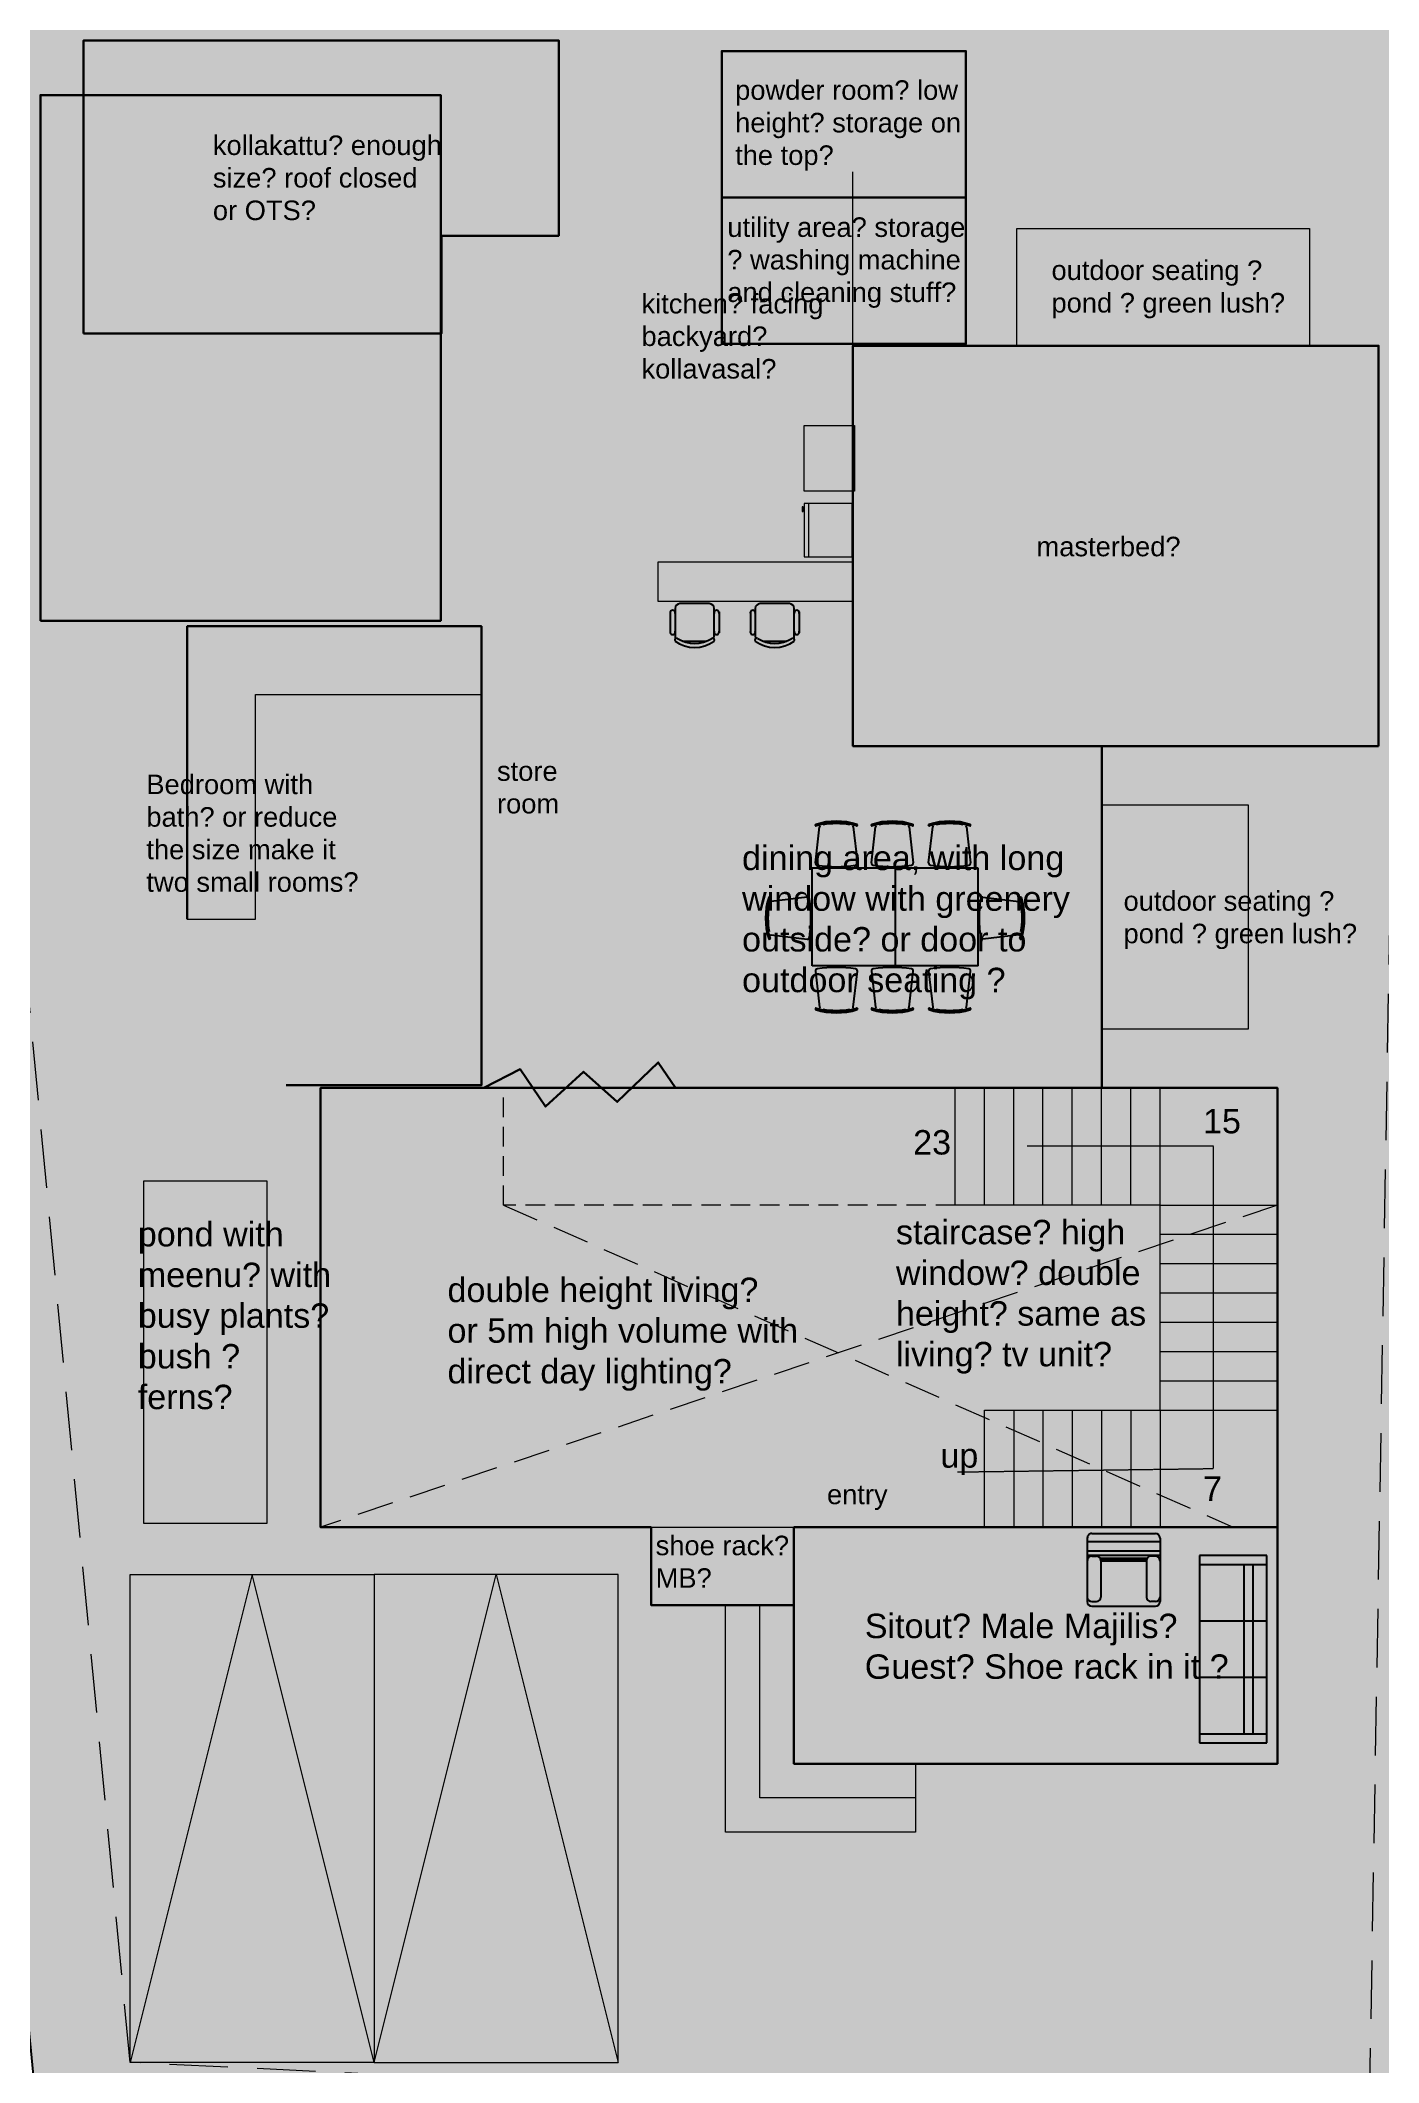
# Model space of a CAD drawing. Header units: millimetres. Extents: x 183967 to 694302, y -13937 to 57963.
# Drawn here: x 194563 to 208268, y 4118 to 24828 of the extents above; entities that cross this region are included whole.
import ezdxf

# ---------------------------------------------------------------- set-up
doc = ezdxf.new("R2010")
doc.units = ezdxf.units.MM
doc.header["$MEASUREMENT"] = 0
doc.linetypes.add('DASHED', pattern=[0.75, 0.5, -0.25])
for name, color, linetype in [('3DJORDAN', 30, 'Continuous'), ('NOI THAT', 42, 'Continuous'), ('TEFRIŞ', 11, 'Continuous')]:
    doc.layers.add(name, color=color, linetype=linetype)
doc.layers.add('FURNITURE', color=253, linetype='Continuous', lineweight=5)
doc.styles.get("Standard").update_dxf_attribs({"font": 'arial.ttf'})
picture_1 = doc.add_image_def('image1.jpeg', size_in_pixel=(760, 1280))

msp = doc.modelspace()

# ---------------------------------------------------------------- texts
at = {"color": 41, "lineweight": 30, "true_color": 0xf4ee51, "insert": (201678, 24420), "char_height": 200, "attachment_point": 1}
msp.add_mtext_dynamic_manual_height_columns('{\\C252;\\c9999763;powder room? low height? storage on the top? }', width=2370.71, gutter_width=1, heights=[0], dxfattribs=at)
at = {"color": 31, "lineweight": 30, "true_color": 0xfecc66, "attachment_point": 1}
for s, width, insert, char_height in [('{\\C252;\\c9999763;kollakattu? enough size? roof closed or OTS?}', 2370.71, (196329, 23855), 200), ('{\\C252;\\c9999763;utility area? storage ? washing machine and cleaning stuff?}', 2549.17, (201598, 23016), 200), ('{\\C252;\\c9999763;outdoor seating ? pond ? green lush?}', 2432.17, (204918, 22575), 200), ('{\\C252;\\c9999763;kitchen? facing backyard? kollavasal? }', 2370.71, (200719, 22232), 200), ('{\\C252;\\c9999763;masterbed? }', 2370.71, (204765, 19745), 200), ('{\\C252;\\c9999763;store room}', 868.94, (199239, 17445), 200), ('{\\C252;\\c9999763;Bedroom with bath? or reduce the size make it two small rooms?}', 2370.71, (195648, 17309), 200), ('{\\C252;\\c9999763;dining area, with long window with greenery outside? or door to outdoor seating ?}', 3853.46, (201749, 16581), 250), ('{\\C252;\\c9999763;outdoor seating ? pond ? green lush?}', 2432.17, (205656, 16115), 200), ('{\\C252;\\c9999763;pond with meenu? with busy plants? bush ? ferns?}', 2070.29, (195560, 12727), 250), ('{\\C252;\\c9999763;staircase? high window? double height? same as living? tv unit?}', 3032.37, (203325, 12749), 250), ('{\\C252;\\c9999763;double height living?\\Por 5m high volume with direct day lighting? }', 3853.46, (198732, 12157), 250), ('{\\C252;\\c9999763;entry}', 1472.05, (202619, 10037), 200), ('{\\C252;\\c9999763;shoe rack? MB?}', 1472.05, (200864, 9514), 200), ('{\\C252;\\c9999763;Sitout? Male Majilis? Guest? Shoe rack in it ?}', 3853.46, (203006, 8715), 250)]:
    msp.add_mtext_dynamic_manual_height_columns(s, width=width, gutter_width=1, heights=[0], dxfattribs=dict(at, insert=insert, char_height=char_height))

# ---------------------------------------------------------------- blocks, each defined once
blk = doc.blocks.new('CAR PARKING')
at = {"lineweight": 30, "true_color": 0x636466, "transparency": 33554534}
h = blk.add_hatch(color=251, dxfattribs=at)
h.dxf.hatch_style = 1
h.paths.add_polyline_path([(78677, 4169), (81177, 4169), (81177, 9169), (78677, 9169)])
at = {"color": 251, "lineweight": 18, "true_color": 0x636466}
blk.add_lwpolyline([(78677, 4169), (81177, 4169), (81177, 9169), (78677, 9169)], close=True, dxfattribs=at)
at = {"color": 251, "lineweight": 9, "true_color": 0x636466}
blk.add_lwpolyline([(78677, 4169), (79927, 9169), (81177, 4169)], dxfattribs=at)
blk = doc.blocks.new('STAIRCASE 1200MM')
at = {"color": 254, "lineweight": 13, "true_color": 0xfaf8c7}
for p, q in [((84927, 12952), (84927, 14152)), ((85227, 12952), (85227, 14152)), ((85527, 12952), (85527, 14152)), ((85827, 12952), (85827, 14152)), ((86127, 12952), (86127, 14152)), ((86427, 12952), (86427, 14152)), ((86727, 12952), (86727, 14152)), ((86727, 12952), (87927, 12952)), ((86727, 12652), (87927, 12652)), ((86727, 12352), (87927, 12352)), ((86727, 12052), (87927, 12052)), ((86727, 11752), (87927, 11752)), ((86727, 11452), (87927, 11452)), ((86727, 11152), (87927, 11152)), ((85227, 10852), (85227, 9652)), ((85527, 10852), (85527, 9652)), ((85827, 10852), (85827, 9652)), ((86127, 10852), (86127, 9652)), ((86427, 10852), (86427, 9652)), ((86727, 10852), (86727, 9652)), ((86727, 10852), (87927, 10852))]:
    blk.add_line(p, q, dxfattribs=at)
blk.add_lwpolyline([(84927, 9652), (84927, 10852), (86727, 10852), (86727, 12952), (84627, 12952), (84627, 14152), (87927, 14152), (87927, 9652)], close=True, dxfattribs=at)
at = {"color": 251, "linetype": 'DASHED', "lineweight": 9, "true_color": 0x636466}
blk.add_lwpolyline([(84653, 10218), (87272, 10253), (87272, 13555), (85365, 13555)], dxfattribs=at)
at = {"color": 2, "lineweight": 30, "char_height": 250, "attachment_point": 1}
for s, insert in [('15', (87166, 13936)), ('23', (84197, 13719)), ('up', (84476, 10512)), ('7', (87166, 10172))]:
    blk.add_mtext_dynamic_manual_height_columns(s, width=318.44, gutter_width=1, heights=[0], dxfattribs=dict(at, insert=insert))
blk = doc.blocks.new('sofa-22')
at = {"color": 0, "linetype": 'ByBlock'}
for p, q in [((2.06, 0.74), (0, 0.74)), ((0, 0.74), (0, 0)), ((0.1, 0.74), (0.1, 0)), ((0.72, 0), (0.72, 0.74)), ((1.34, 0), (1.34, 0.74)), ((1.96, 0), (1.96, 0.74)), ((2.06, 0), (2.06, 0.74)), ((0.1, 0.25), (1.96, 0.25)), ((0, 0), (2.06, 0)), ((0.1, 0.15), (1.96, 0.15))]:
    blk.add_line(p, q, dxfattribs=at)
blk = doc.blocks.new('sofa-30')
at = {"color": 0, "linetype": 'ByBlock'}
for p, q in [((-0.05, 0.05), (-0.05, 0.75)), ((-0.05, 0.05), (-0.05, 0.75)), ((0.7, 0.8), (0, 0.8)), ((0, 0.75), (0.05, 0.75)), ((0.1, 0.3), (0.1, 0.7)), ((0.6, 0.3), (0.6, 0.7)), ((0.7, 0.75), (0.65, 0.75)), ((0.75, 0.05), (0.75, 0.75)), ((0.75, 0.24), (-0.05, 0.24)), ((0, 0.25), (0.05, 0.25)), ((0.61, 0.27), (0.09, 0.27)), ((0.6, 0.29), (0.099, 0.29)), ((0.6, 0.3), (0.1, 0.3)), ((0.7, 0.25), (0.65, 0.25)), ((0.75, 0.19), (-0.05, 0.19)), ((0.75, 0.09), (-0.05, 0.09)), ((0.7, 0), (0, 0))]:
    blk.add_line(p, q, dxfattribs=at)
for centre, start, end in [((0, 0.75), 90, 180), ((0, 0.7), 90, 180), ((0.05, 0.7), 0, 90), ((0.65, 0.7), 90, 180), ((0.7, 0.75), 0, 90), ((0.7, 0.7), 0, 90), ((0, 0.3), 180, 270), ((0.05, 0.3), 270, 0), ((0.65, 0.3), 180, 270), ((0.7, 0.3), 270, 0), ((0, 0.05), 180, 270), ((0.7, 0.05), 270, 0)]:
    blk.add_arc(centre, 0.05, start, end, dxfattribs=at)
blk = doc.blocks.new('66')
at = {"layer": 'TEFRIŞ'}
for p, q in [((100.2, 2145.7), (100.2, 2146.3)), ((100.2, 2107.2), (104.5, 2144.2)), ((138.9, 2144.2), (143.2, 2107.2)), ((143.2, 2145.7), (143.2, 2146.3)), ((157.5, 2145.7), (157.5, 2146.3)), ((157.5, 2107.2), (161.8, 2144.2)), ((196.2, 2144.2), (200.5, 2107.2)), ((200.5, 2145.7), (200.5, 2146.3)), ((216.2, 2145.7), (216.2, 2146.3)), ((216.2, 2107.2), (220.5, 2144.2)), ((254.9, 2144.2), (259.2, 2107.2)), ((259.2, 2145.7), (259.2, 2146.3)), ((96.8, 2001.9), (96.8, 2101.9)), ((266.8, 2101.9), (96.8, 2101.9)), ((181.8, 2101.9), (181.8, 2001.9)), ((266.8, 2001.9), (266.8, 2101.9)), ((53.4, 2072.2), (52.8, 2072.2)), ((91.9, 2072.2), (54.9, 2067.9)), ((271.7, 2072.2), (308.6, 2067.9)), ((310.2, 2072.2), (310.8, 2072.2)), ((54.9, 2033.5), (91.9, 2029.2)), ((308.6, 2033.5), (271.7, 2029.2)), ((53.4, 2029.2), (52.8, 2029.2)), ((310.2, 2029.2), (310.8, 2029.2)), ((266.8, 2001.9), (96.8, 2001.9)), ((100.2, 1996.5), (104.5, 1959.5)), ((138.9, 1959.5), (143.2, 1996.5)), ((157.5, 1996.5), (161.8, 1959.5)), ((196.2, 1959.5), (200.5, 1996.5)), ((216.2, 1996.5), (220.5, 1959.5)), ((254.9, 1959.5), (259.2, 1996.5)), ((100.2, 1958), (100.2, 1957.4)), ((143.2, 1958), (143.2, 1957.4)), ((157.5, 1958), (157.5, 1957.4)), ((200.5, 1958), (200.5, 1957.4)), ((216.2, 1958), (216.2, 1957.4)), ((259.2, 1958), (259.2, 1957.4))]:
    blk.add_line(p, q, dxfattribs=at)
for centre, radius, start, end in [((100.7, 2146.3), 0.5, 123.8916, 180), ((100.7, 2145.7), 0.5, 180, 304.4112), ((121.7, 2080.1), 69.9, 72.2872, 107.7128), ((121.7, 2085.4), 63.3, 70.905, 109.095), ((106.5, 2143.9), 2, 137.3159, 173.3915), ((106.5, 2144), 2, 155.1362, 173.3915), ((121.7, 2071.9), 75.6, 79.4599, 100.5401), ((136.9, 2143.9), 2, 6.6085, 42.6841), ((136.9, 2144), 2, 6.6085, 24.8638), ((142.7, 2145.7), 0.5, 235.5888, 0), ((142.7, 2146.3), 0.5, 0, 56.1084), ((158, 2146.3), 0.5, 123.8916, 180), ((158, 2145.7), 0.5, 180, 304.4112), ((179, 2080.1), 69.9, 72.2872, 107.7128), ((179, 2085.4), 63.3, 70.905, 109.095), ((163.8, 2143.9), 2, 137.3159, 173.3915), ((163.8, 2144), 2, 155.1362, 173.3915), ((179, 2071.9), 75.6, 79.4599, 100.5401), ((194.2, 2143.9), 2, 6.6085, 42.6841), ((194.2, 2144), 2, 6.6085, 24.8638), ((200, 2145.7), 0.5, 235.5888, 0), ((200, 2146.3), 0.5, 0, 56.1084), ((216.7, 2146.3), 0.5, 123.8916, 180), ((216.7, 2145.7), 0.5, 180, 304.4112), ((237.7, 2080.1), 69.9, 72.2872, 107.7128), ((237.7, 2085.4), 63.3, 70.905, 109.095), ((222.4, 2143.9), 2, 137.3159, 173.3915), ((222.5, 2144), 2, 155.1362, 173.3915), ((237.7, 2071.9), 75.6, 79.4599, 100.5401), ((252.9, 2143.9), 2, 6.6085, 42.6841), ((252.9, 2144), 2, 6.6085, 24.8638), ((258.7, 2145.7), 0.5, 235.5888, 0), ((258.7, 2146.3), 0.5, 0, 56.1084), ((102.2, 2107), 2, 173.3915, 270), ((121.7, 2229.8), 126.4, 261.12, 278.88), ((141.2, 2107), 2, 270, 6.6085), ((159.5, 2107), 2, 173.3915, 270), ((179, 2229.8), 126.4, 261.12, 278.88), ((198.5, 2107), 2, 270, 6.6085), ((218.2, 2107), 2, 173.3915, 270), ((237.7, 2229.8), 126.4, 261.12, 278.88), ((257.2, 2107), 2, 270, 6.6085), ((119, 2050.7), 69.9, 162.2872, 197.7128), ((113.6, 2050.7), 63.3, 160.905, 199.095), ((52.8, 2071.7), 0.5, 90, 146.1084), ((53.4, 2071.7), 0.5, 325.5888, 90), ((92.1, 2070.2), 2, 360, 96.6085), ((271.5, 2070.2), 2, 83.3915, 180), ((310.2, 2071.7), 0.5, 90, 214.4112), ((249.9, 2050.7), 63.3, 340.905, 19.095), ((310.8, 2071.7), 0.5, 33.8916, 90), ((244.6, 2050.7), 69.9, 342.2872, 17.7128), ((127.2, 2050.7), 75.6, 169.4599, 190.5401), ((55.1, 2066), 2, 96.6085, 132.6841), ((55.1, 2065.9), 2, 96.6085, 114.8638), ((-30.8, 2050.7), 126.4, 351.12, 8.88), ((394.3, 2050.7), 126.4, 171.12, 188.88), ((308.4, 2066), 2, 47.3159, 83.3915), ((308.5, 2065.9), 2, 65.1362, 83.3915), ((236.4, 2050.7), 75.6, 349.4599, 10.5401), ((53.4, 2029.7), 0.5, 270, 34.4112), ((55.1, 2035.5), 2, 227.3159, 263.3915), ((55.1, 2035.5), 2, 245.1362, 263.3915), ((92.1, 2031.2), 2, 263.3915, 360), ((271.5, 2031.2), 2, 180, 276.6085), ((308.4, 2035.5), 2, 276.6085, 312.6841), ((308.5, 2035.5), 2, 276.6085, 294.8638), ((310.2, 2029.7), 0.5, 145.5888, 270), ((52.8, 2029.7), 0.5, 213.8916, 270), ((310.8, 2029.7), 0.5, 270, 326.1084), ((102.2, 1996.7), 2, 90, 186.6085), ((121.7, 1873.9), 126.4, 81.12, 98.88), ((141.2, 1996.7), 2, 353.3915, 90), ((159.5, 1996.7), 2, 90, 186.6085), ((179, 1873.9), 126.4, 81.12, 98.88), ((198.5, 1996.7), 2, 353.3915, 90), ((218.2, 1996.7), 2, 90, 186.6085), ((237.7, 1873.9), 126.4, 81.12, 98.88), ((257.2, 1996.7), 2, 353.3915, 90), ((100.7, 1958), 0.5, 55.5888, 180), ((100.7, 1957.4), 0.5, 180, 236.1084), ((121.7, 2023.6), 69.9, 252.2872, 287.7128), ((121.7, 2018.3), 63.3, 250.905, 289.095), ((106.5, 1959.8), 2, 186.6085, 222.6841), ((106.5, 1959.7), 2, 186.6085, 204.8638), ((121.7, 2031.8), 75.6, 259.4599, 280.5401), ((136.9, 1959.8), 2, 317.3159, 353.3915), ((136.9, 1959.7), 2, 335.1362, 353.3915), ((142.7, 1958), 0.5, 360, 124.4112), ((142.7, 1957.4), 0.5, 303.8916, 0), ((158, 1958), 0.5, 55.5888, 180), ((158, 1957.4), 0.5, 180, 236.1084), ((179, 2023.6), 69.9, 252.2872, 287.7128), ((179, 2018.3), 63.3, 250.905, 289.095), ((163.8, 1959.7), 2, 186.6085, 204.8638), ((163.8, 1959.8), 2, 186.6085, 222.6841), ((179, 2031.8), 75.6, 259.4599, 280.5401), ((194.2, 1959.8), 2, 317.3159, 353.3915), ((194.2, 1959.7), 2, 335.1362, 353.3915), ((200, 1958), 0.5, 360, 124.4112), ((200, 1957.4), 0.5, 303.8916, 0), ((216.7, 1958), 0.5, 55.5888, 180), ((216.7, 1957.4), 0.5, 180, 236.1084), ((237.7, 2023.6), 69.9, 252.2872, 287.7128), ((237.7, 2018.3), 63.3, 250.905, 289.095), ((222.4, 1959.8), 2, 186.6085, 222.6841), ((222.5, 1959.7), 2, 186.6085, 204.8638), ((237.7, 2031.8), 75.6, 259.4599, 280.5401), ((252.9, 1959.8), 2, 317.3159, 353.3915), ((252.9, 1959.7), 2, 335.1362, 353.3915), ((258.7, 1958), 0.5, 360, 124.4112), ((258.7, 1957.4), 0.5, 303.8916, 0)]:
    blk.add_arc(centre, radius, start, end, dxfattribs=at)
blk = doc.blocks.new('CHAIR7')
for p, q in [((5.1, 15), (17.9, 15)), ((0, 9), (0, -9)), ((20, 12), (3, 12)), ((23, -7.4), (23, 7.4)), ((3, -12), (20, -12)), ((5.1, -15), (17.9, -15))]:
    blk.add_line(p, q)
for centre, radius, start, end in [((5.6, 13.5), 1.56, 73.7398, 286.2602), ((17.4, 13.5), 1.56, 253.7398, 106.2602), ((3, 9), 3, 90, 180), ((20, 9), 3, 62.4156, 90), ((22.3, 11.1), 1.1, 53.3099, 212.0274), ((4.8, 0), 19.6, 327.5758, 32.4242), ((7, 0), 20, 323.1301, 36.8699), ((3, -9), 3, 180, 270), ((5.6, -13.5), 1.56, 73.7398, 286.2602), ((17.4, -13.5), 1.56, 253.7398, 106.2602), ((20, -9), 3, 270, 297.5844), ((22.3, -11.1), 1.1, 147.9726, 306.6901)]:
    blk.add_arc(centre, radius, start, end)
blk = doc.blocks.new('sdsd')
at = {"layer": 'FURNITURE'}
for p, q in [((315.61, 169.067), (315.61, 168.576)), ((316.154, 169.067), (315.61, 169.067)), ((316.154, 168.576), (316.154, 169.067)), ((315.61, 168.621), (316.154, 168.621)), ((315.61, 168.576), (316.154, 168.576)), ((315.643, 168.566), (315.643, 168.556)), ((315.69, 168.566), (315.643, 168.566)), ((315.643, 168.556), (315.69, 168.556)), ((315.69, 168.556), (315.69, 168.566))]:
    blk.add_line(p, q, dxfattribs=at)
blk = doc.blocks.new('SITE')
at = {"lineweight": 30, "true_color": 0x636466, "transparency": 33554483}
h = blk.add_hatch(color=251, dxfattribs=at)
h.dxf.hatch_style = 1
h.paths.add_polyline_path([(39222, 60284), (38713, 30488), (24131, 31195), (21339, 60462)])
at = {"color": 1, "lineweight": 25}
blk.add_lwpolyline([(39222, 60284), (38713, 30488), (24131, 31195), (21339, 60462)], close=True, dxfattribs=at)
at = {"color": 1, "linetype": 'DASHED', "lineweight": 9, "ltscale": 1200}
blk.add_lwpolyline([(38205, 59294), (37731, 31537), (25044, 32152), (22440, 59451)], close=True, dxfattribs=at)

# ---------------------------------------------------------------- hatches: boundary and pattern name
at = {"lineweight": 30, "true_color": 0xdfc39b, "transparency": 33554516}
h = msp.add_hatch(color=31, dxfattribs=at)
h.dxf.hatch_style = 1
h.paths.add_polyline_path([(204562, 22901), (207562, 22901), (207562, 21701), (204562, 21701)])
h = msp.add_hatch(color=31, dxfattribs=at)
h.dxf.hatch_style = 1
h.paths.add_polyline_path([(205432, 17001), (206932, 17001), (206932, 14701), (205432, 14701)])
at = {"lineweight": 30, "true_color": 0xadddf7, "transparency": 33554559}
h = msp.add_hatch(color=141, dxfattribs=at)
h.dxf.hatch_style = 1
h.paths.add_polyline_path([(195622, 13150), (196883, 13150), (196883, 9640), (195622, 9640)])

# ---------------------------------------------------------------- linework, layer by layer
at = {"color": 252, "lineweight": 9, "true_color": 0x939598}
for p, q in [((202885, 21699), (202885, 23484)), ((200818, 9601), (202280, 9601))]:
    msp.add_line(p, q, dxfattribs=at)
at = {"color": 41, "lineweight": 30, "true_color": 0xf4ee51}
msp.add_line((205432, 14101), (205432, 17601), dxfattribs=at)
at = {"color": 251, "linetype": 'DASHED', "lineweight": 5, "ltscale": 750, "true_color": 0x636466}
for p, q in [((207232, 12901), (197432, 9601)), ((199305, 12901), (206778, 9601))]:
    msp.add_line(p, q, dxfattribs=at)
at = {"color": 252, "lineweight": 5, "true_color": 0x939598}
msp.add_line((203524, 7178), (203524, 6478), dxfattribs=at)
at = {"color": 41, "lineweight": 30, "true_color": 0xf4ee51}
for points in [[(195005, 21828), (198671, 21828), (198671, 22828), (199871, 22828), (199871, 24828), (195005, 24828)], [(201541, 23220), (201541, 24720), (204041, 24720), (204041, 23220)], [(194563, 18885), (198663, 18885), (198663, 24269), (194563, 24269)], [(201541, 21720), (201541, 23220), (204041, 23220), (204041, 21720)], [(208268, 17601), (208268, 21701), (202885, 21701), (202885, 17601)], [(207232, 9601), (207232, 14101), (197432, 14101), (197432, 9601), (200818, 9601), (200818, 8804), (202280, 8804), (202280, 9601)], [(202280, 9601), (207232, 9601), (207232, 7178), (202280, 7178)]]:
    msp.add_lwpolyline(points, close=True, dxfattribs=at)
at = {"color": 252, "lineweight": 9, "true_color": 0x939598}
for points in [[(204562, 22901), (207562, 22901), (207562, 21701), (204562, 21701)], [(202899, 20212), (202384, 20212), (202384, 20886), (202899, 20886)], [(200885, 19084), (202885, 19084), (202885, 19484), (200885, 19484)], [(205432, 17001), (206932, 17001), (206932, 14701), (205432, 14701)], [(195622, 13150), (196883, 13150), (196883, 9640), (195622, 9640)]]:
    msp.add_lwpolyline(points, close=True, dxfattribs=at)
at = {"color": 41, "lineweight": 30, "true_color": 0xf4ee51}
msp.add_lwpolyline([(196066, 15828), (196066, 18828), (199080, 18828), (199080, 14128), (197080, 14128)], dxfattribs=at)
at = {"color": 252, "lineweight": 9, "true_color": 0x939598}
msp.add_lwpolyline([(196066, 15828), (196766, 15828), (196766, 18128), (199080, 18128)], dxfattribs=at)
at = {"color": 5, "lineweight": 30}
msp.add_lwpolyline([(199105, 14101), (199475, 14291), (199735, 13909), (200125, 14265), (200470, 13957), (200890, 14362), (201067, 14101)], dxfattribs=at)
at = {"color": 251, "linetype": 'DASHED', "lineweight": 5, "ltscale": 400, "true_color": 0x636466}
msp.add_lwpolyline([(203932, 12901), (199305, 12901), (199305, 14101)], dxfattribs=at)
at = {"color": 5, "lineweight": 30}
msp.add_lwpolyline([(205432, 14101), (201067, 14101), (201067, 14101), (205432, 14101)], close=True, dxfattribs=at)
at = {"color": 252, "lineweight": 5, "true_color": 0x939598}
for points in [[(203524, 6478), (201580, 6478), (201580, 8804)], [(203524, 6828), (201930, 6828), (201930, 8804)]]:
    msp.add_lwpolyline(points, dxfattribs=at)
at = {"color": 254, "linetype": 'DASHED', "lineweight": 211, "ltscale": 6000, "true_color": 0xfaf8c7, "transparency": 33554495}
msp.add_arc((180152, 14808), 37986, 310.823, 43.2864, dxfattribs=at)

# ---------------------------------------------------------------- block references
at = {"color": 6, "lineweight": 30}
msp.add_blockref('SITE', (170438, -28033), dxfattribs=at)
at = {"xscale": 1000, "yscale": 1000, "zscale": 1000, "rotation": 270}
msp.add_blockref('sdsd', (33810, 335695), dxfattribs=at)
at = {"color": 5, "lineweight": 30}
for name in ['STAIRCASE 1200MM', 'CAR PARKING']:
    msp.add_blockref(name, (119304, -51), dxfattribs=at)
at = {"color": 5, "lineweight": 30, "xscale": -1}
msp.add_blockref('CAR PARKING', (276659, -51), dxfattribs=at)
at = {"layer": '3DJORDAN', "xscale": 931.2742623500526, "yscale": 931.2742623500526, "zscale": 931.2742623500526}
for name, p, rotation in [('sofa-30', (205983, 9537), 180), ('sofa-22', (207123, 7392), 90)]:
    msp.add_blockref(name, p, dxfattribs=dict(at, rotation=rotation))
at = {"layer": 'NOI THAT', "lineweight": 30, "xscale": 16.66666666667152, "yscale": 16.66666666667152, "zscale": 16.66666666667152, "rotation": 270}
for p in [(201263, 19060), (202084, 19060)]:
    msp.add_blockref('CHAIR7', p, dxfattribs=at)
at = {"layer": 'TEFRIŞ', "xscale": 10, "yscale": 10, "zscale": 10}
msp.add_blockref('66', (201498, -4668), dxfattribs=at)

msp.set_redraw_order([(e.dxf.handle, doc.entitydb.next_handle()) for e in msp.query("TEXT MTEXT ATTDEF DIMENSION ARC_DIMENSION")])  # texts and dimensions are drawn at this point

# ---------------------------------------------------------------- pictures from other files: only their frames are drawn
at = {"transparency": 33554597}
image = msp.add_image(picture_1, insert=(191136, -1317), size_in_units=(20472, 34479), dxfattribs=dict(at, fade=70))
image.dxf.flags = 7

doc.saveas('drawing.dxf')
